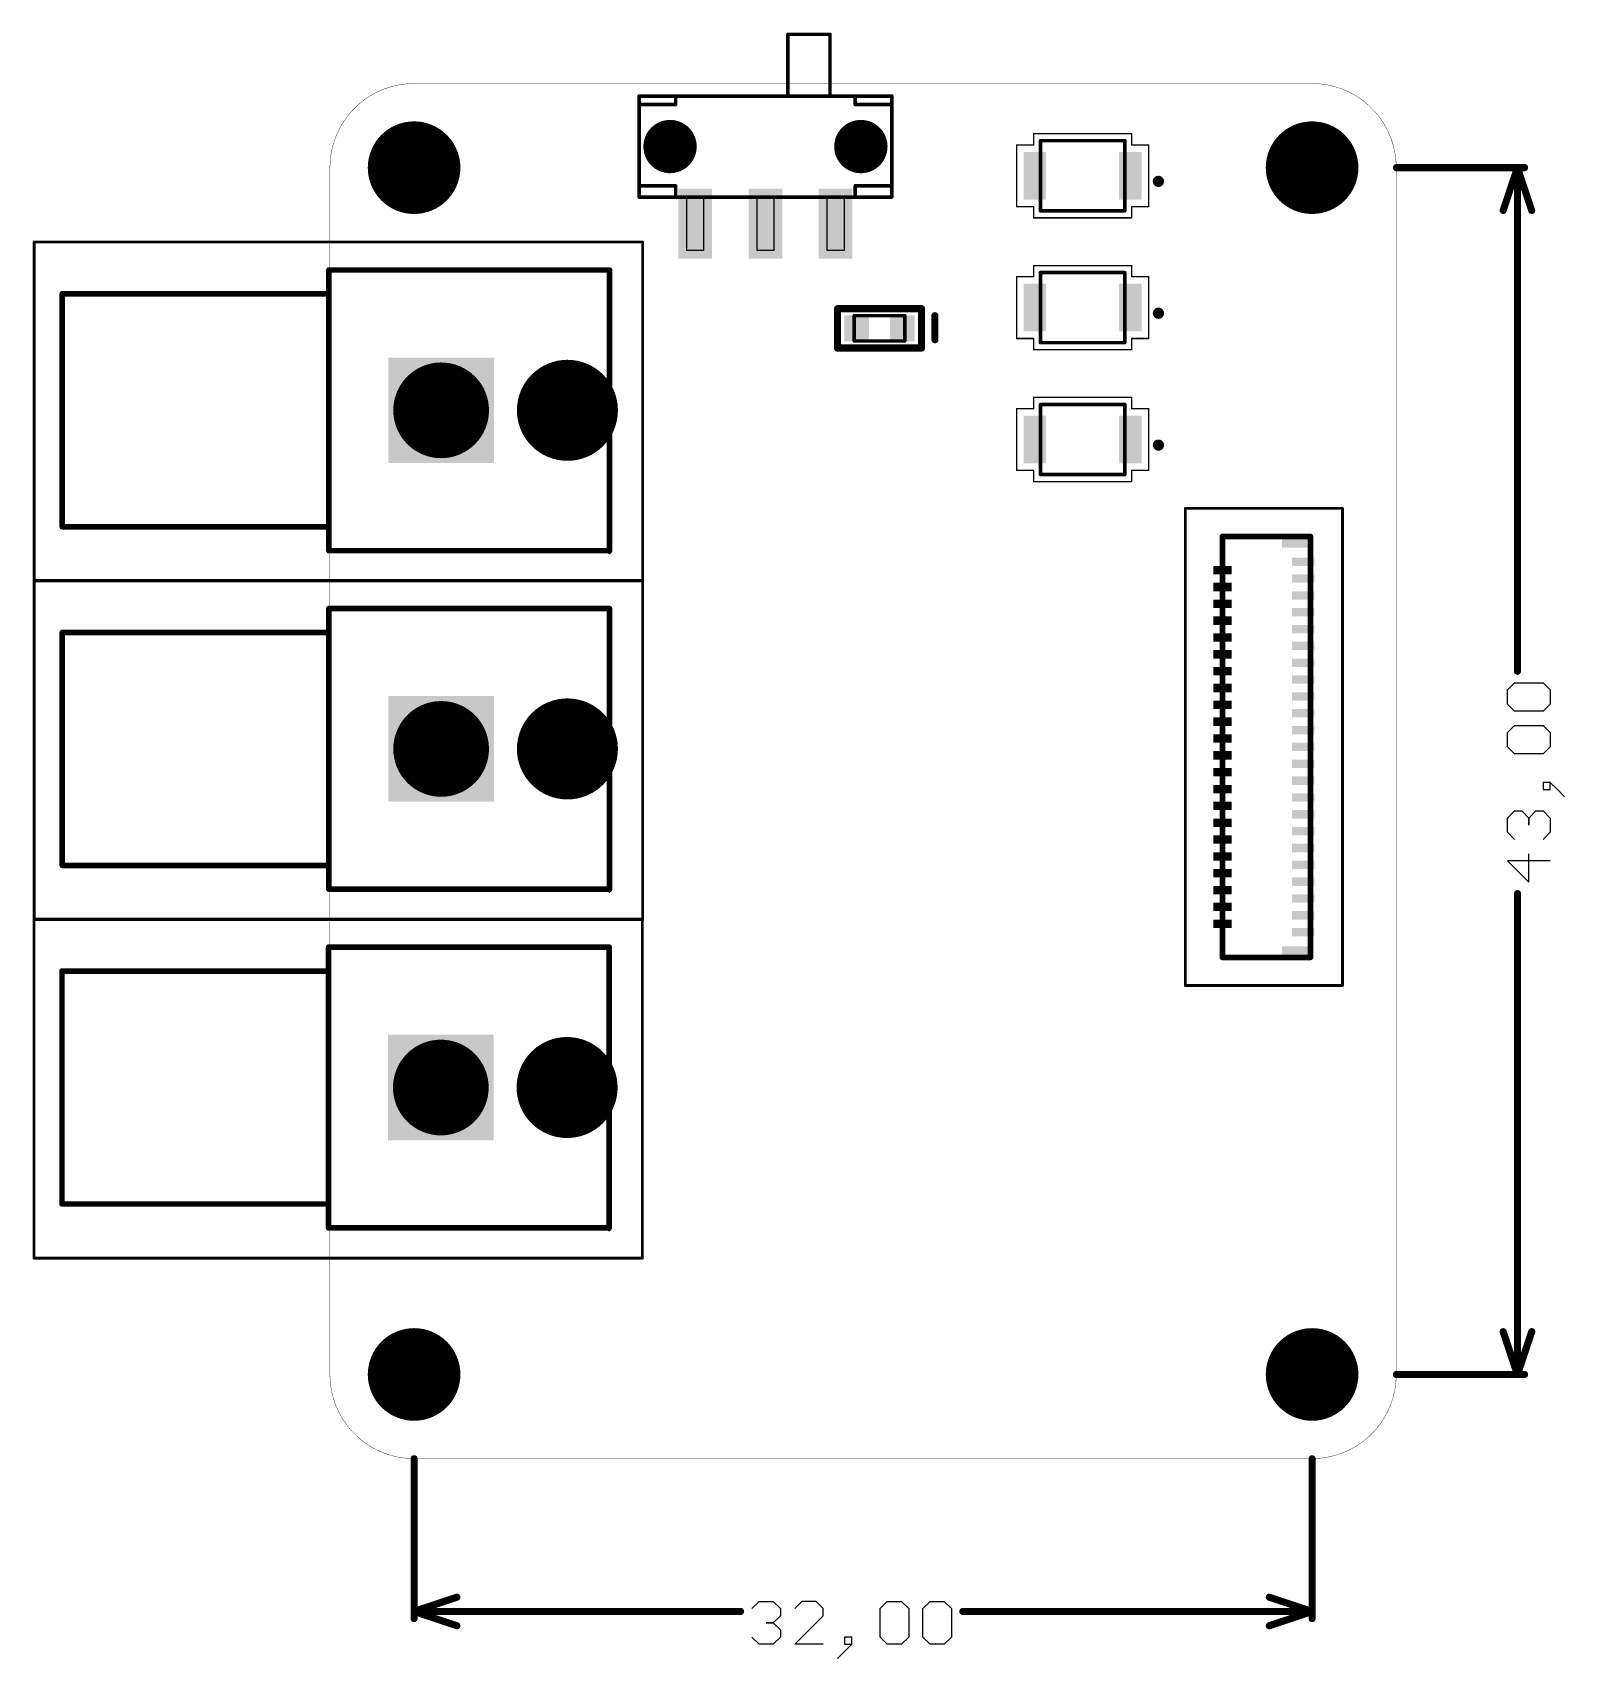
# Model space of a CAD drawing. Header units: millimetres. Extents: x 14 to 68.6, y 14.9 to 72.8.
import ezdxf

# ---------------------------------------------------------------- set-up
doc = ezdxf.new("R2010")
doc.units = ezdxf.units.MM
for name, color, linetype in [('BottomLayer', 5, 'Continuous'), ('BottomSolder', 6, 'Continuous'), ('InternalPlane1', 76, 'Continuous'), ('Mechanical13', 56, 'Continuous'), ('Mechanical15', 56, 'Continuous'), ('MidLayer1', 16, 'Continuous'), ('MultiLayer', 9, 'Continuous'), ('PadHoleLayer', 156, 'Continuous'), ('TopLayer', 1, 'Continuous'), ('TopOverlay', 2, 'Continuous'), ('TopPaste', 8, 'Continuous'), ('TopSolder', 216, 'Continuous')]:
    doc.layers.add(name, color=color, linetype=linetype)

# ---------------------------------------------------------------- blocks, each defined once
blk = doc.blocks.new('RESC0603X55N_5')
at = {"layer": 'Mechanical13', "const_width": 0.127}
for points in [[(-0.9, 0.45), (-0.9, -0.45)], [(0.9, 0.45), (-0.9, 0.45)], [(0.9, 0.45), (0.9, -0.45)], [(0.9, -0.45), (-0.9, -0.45)]]:
    blk.add_lwpolyline(points, dxfattribs=at)
at = {"layer": 'Mechanical13', "const_width": 0.0635}
for points in [[(-0.932, 0.45, 1), (-0.868, 0.45, 1)], [(-0.932, 0.45, 1), (-0.868, 0.45, 1)], [(0.868, 0.45, 1), (0.932, 0.45, 1)], [(0.868, 0.45, 1), (0.932, 0.45, 1)], [(-0.932, -0.45, 1), (-0.868, -0.45, 1)], [(-0.932, -0.45, 1), (-0.868, -0.45, 1)], [(0.868, -0.45, 1), (0.932, -0.45, 1)], [(0.868, -0.45, 1), (0.932, -0.45, 1)]]:
    blk.add_lwpolyline(points, format="xyb", close=True, dxfattribs=at)
at = {"layer": 'Mechanical15', "const_width": 0.05}
for points in [[(-1.508, 0.715), (-1.508, -0.715)], [(1.508, 0.715), (-1.508, 0.715)], [(1.508, 0.715), (1.508, -0.715)], [(1.508, -0.715), (-1.508, -0.715)]]:
    blk.add_lwpolyline(points, dxfattribs=at)
at = {"layer": 'Mechanical15', "const_width": 0.025}
for points in [[(-1.52, 0.715, 1), (-1.496, 0.715, 1)], [(-1.52, 0.715, 1), (-1.496, 0.715, 1)], [(1.496, 0.715, 1), (1.52, 0.715, 1)], [(1.496, 0.715, 1), (1.52, 0.715, 1)], [(-1.52, -0.715, 1), (-1.496, -0.715, 1)], [(-1.52, -0.715, 1), (-1.496, -0.715, 1)], [(1.496, -0.715, 1), (1.52, -0.715, 1)], [(1.496, -0.715, 1), (1.52, -0.715, 1)]]:
    blk.add_lwpolyline(points, format="xyb", close=True, dxfattribs=at)
at = {"layer": 'TopLayer'}
for points in [[(-1.259, -0.465), (-0.369, -0.465), (-1.259, 0.465), (-0.369, 0.465)], [(0.369, -0.465), (1.259, -0.465), (0.369, 0.465), (1.259, 0.465)]]:
    blk.add_solid(points, dxfattribs=at)
at = {"layer": 'TopOverlay', "const_width": 0.254}
for points in [[(1.5, 0.7), (-1.5, 0.7)], [(-1.5, 0.7), (-1.5, 0.406)], [(1.5, 0.7), (1.5, 0.406)], [(-1.975, 0.406), (-1.975, -0.45)], [(-1.5, 0.406), (-1.5, -0.331)], [(1.5, 0.406), (1.5, -0.331)], [(-1.5, -0.331), (-1.5, -0.7)], [(1.5, -0.7), (-1.5, -0.7)], [(1.5, -0.331), (1.5, -0.7)]]:
    blk.add_lwpolyline(points, dxfattribs=at)
at = {"layer": 'TopOverlay', "const_width": 0.127}
for points in [[(-1.563, 0.7, 1), (-1.436, 0.7, 1)], [(-1.563, 0.7, 1), (-1.436, 0.7, 1)], [(1.436, 0.7, 1), (1.563, 0.7, 1)], [(1.436, 0.7, 1), (1.563, 0.7, 1)], [(-2.038, 0.406, 1), (-1.911, 0.406, 1)], [(-1.563, 0.406, 1), (-1.436, 0.406, 1)], [(-1.563, 0.406, 1), (-1.436, 0.406, 1)], [(1.436, 0.406, 1), (1.563, 0.406, 1)], [(1.436, 0.406, 1), (1.563, 0.406, 1)], [(-2.038, -0.45, 1), (-1.911, -0.45, 1)], [(-1.563, -0.331, 1), (-1.436, -0.331, 1)], [(-1.563, -0.331, 1), (-1.436, -0.331, 1)], [(-1.563, -0.7, 1), (-1.436, -0.7, 1)], [(-1.563, -0.7, 1), (-1.436, -0.7, 1)], [(1.436, -0.331, 1), (1.563, -0.331, 1)], [(1.436, -0.331, 1), (1.563, -0.331, 1)], [(1.436, -0.7, 1), (1.563, -0.7, 1)], [(1.436, -0.7, 1), (1.563, -0.7, 1)]]:
    blk.add_lwpolyline(points, format="xyb", close=True, dxfattribs=at)
at = {"layer": 'TopPaste'}
for points in [[(-1.259, -0.465), (-0.369, -0.465), (-1.259, 0.465), (-0.369, 0.465)], [(0.369, -0.465), (1.259, -0.465), (0.369, 0.465), (1.259, 0.465)]]:
    blk.add_solid(points, dxfattribs=at)
at = {"layer": 'TopSolder'}
for points in [[(-1.259, -0.465), (-0.369, -0.465), (-1.259, 0.465), (-0.369, 0.465)], [(0.369, -0.465), (1.259, -0.465), (0.369, 0.465), (1.259, 0.465)]]:
    blk.add_solid(points, dxfattribs=at)
blk = doc.blocks.new('SW_B3U_1000P_6')
at = {"layer": 'Mechanical13', "const_width": 0.127}
for points in [[(-1.5, 1.25), (-1.5, -1.25)], [(1.5, 1.25), (-1.5, 1.25)], [(1.5, 1.25), (1.5, -1.25)], [(1.5, -1.25), (-1.5, -1.25)]]:
    blk.add_lwpolyline(points, dxfattribs=at)
at = {"layer": 'Mechanical13'}
for points, const_width in [([(-1.532, 1.25, 1), (-1.468, 1.25, 1)], 0.0635), ([(-1.532, 1.25, 1), (-1.468, 1.25, 1)], 0.0635), ([(1.468, 1.25, 1), (1.532, 1.25, 1)], 0.0635), ([(1.468, 1.25, 1), (1.532, 1.25, 1)], 0.0635), ([(-2.6, 0.2, 1), (-2.8, 0.2, 1)], 0.2), ([(-2.85, 0.2, 1), (-2.75, 0.2, 1)], 0.1), ([(-2.65, 0.2, 1), (-2.55, 0.2, 1)], 0.1), ([(-1.532, -1.25, 1), (-1.468, -1.25, 1)], 0.0635), ([(-1.532, -1.25, 1), (-1.468, -1.25, 1)], 0.0635), ([(1.468, -1.25, 1), (1.532, -1.25, 1)], 0.0635), ([(1.468, -1.25, 1), (1.532, -1.25, 1)], 0.0635)]:
    blk.add_lwpolyline(points, format="xyb", close=True, dxfattribs=dict(at, const_width=const_width))
at = {"layer": 'Mechanical15', "const_width": 0.05}
for points in [[(-1.75, 1.5), (-1.75, 1.1)], [(1.75, 1.5), (-1.75, 1.5)], [(1.75, 1.5), (1.75, 1.1)], [(-2.35, 1.1), (-2.35, -1.1)], [(-1.75, 1.1), (-2.35, 1.1)], [(2.35, 1.1), (1.75, 1.1)], [(2.35, 1.1), (2.35, -1.1)], [(-1.75, -1.1), (-2.35, -1.1)], [(-1.75, -1.1), (-1.75, -1.5)], [(2.35, -1.1), (1.75, -1.1)], [(1.75, -1.1), (1.75, -1.5)], [(1.75, -1.5), (-1.75, -1.5)]]:
    blk.add_lwpolyline(points, dxfattribs=at)
at = {"layer": 'Mechanical15', "const_width": 0.025}
for points in [[(-1.762, 1.5, 1), (-1.737, 1.5, 1)], [(-1.762, 1.5, 1), (-1.737, 1.5, 1)], [(1.737, 1.5, 1), (1.762, 1.5, 1)], [(1.737, 1.5, 1), (1.762, 1.5, 1)], [(-2.362, 1.1, 1), (-2.338, 1.1, 1)], [(-2.362, 1.1, 1), (-2.338, 1.1, 1)], [(-1.762, 1.1, 1), (-1.737, 1.1, 1)], [(-1.762, 1.1, 1), (-1.737, 1.1, 1)], [(1.737, 1.1, 1), (1.762, 1.1, 1)], [(1.737, 1.1, 1), (1.762, 1.1, 1)], [(2.338, 1.1, 1), (2.362, 1.1, 1)], [(2.338, 1.1, 1), (2.362, 1.1, 1)], [(-2.362, -1.1, 1), (-2.338, -1.1, 1)], [(-2.362, -1.1, 1), (-2.338, -1.1, 1)], [(-1.762, -1.1, 1), (-1.737, -1.1, 1)], [(-1.762, -1.1, 1), (-1.737, -1.1, 1)], [(1.737, -1.1, 1), (1.762, -1.1, 1)], [(1.737, -1.1, 1), (1.762, -1.1, 1)], [(2.338, -1.1, 1), (2.362, -1.1, 1)], [(2.338, -1.1, 1), (2.362, -1.1, 1)], [(-1.762, -1.5, 1), (-1.737, -1.5, 1)], [(-1.762, -1.5, 1), (-1.737, -1.5, 1)], [(1.737, -1.5, 1), (1.762, -1.5, 1)], [(1.737, -1.5, 1), (1.762, -1.5, 1)]]:
    blk.add_lwpolyline(points, format="xyb", close=True, dxfattribs=at)
at = {"layer": 'TopLayer'}
for points in [[(-1.3, -0.85), (-1.3, 0.85), (-2.1, -0.85), (-2.1, 0.85)], [(2.1, -0.85), (2.1, 0.85), (1.3, -0.85), (1.3, 0.85)]]:
    blk.add_solid(points, dxfattribs=at)
at = {"layer": 'TopOverlay', "const_width": 0.127}
for points in [[(1.5, 1.25), (-1.5, 1.25)], [(1.5, -1.25), (-1.5, -1.25)]]:
    blk.add_lwpolyline(points, dxfattribs=at)
at = {"layer": 'TopOverlay'}
for points, const_width in [([(-1.532, 1.25, 1), (-1.468, 1.25, 1)], 0.0635), ([(1.468, 1.25, 1), (1.532, 1.25, 1)], 0.0635), ([(-2.6, 0.2, 1), (-2.8, 0.2, 1)], 0.2), ([(-2.85, 0.2, 1), (-2.75, 0.2, 1)], 0.1), ([(-2.65, 0.2, 1), (-2.55, 0.2, 1)], 0.1), ([(-1.532, -1.25, 1), (-1.468, -1.25, 1)], 0.0635), ([(1.468, -1.25, 1), (1.532, -1.25, 1)], 0.0635)]:
    blk.add_lwpolyline(points, format="xyb", close=True, dxfattribs=dict(at, const_width=const_width))
at = {"layer": 'TopPaste'}
for points in [[(-1.3, -0.85), (-1.3, 0.85), (-2.1, -0.85), (-2.1, 0.85)], [(2.1, -0.85), (2.1, 0.85), (1.3, -0.85), (1.3, 0.85)]]:
    blk.add_solid(points, dxfattribs=at)
at = {"layer": 'TopSolder'}
for points in [[(-1.3, -0.85), (-1.3, 0.85), (-2.1, -0.85), (-2.1, 0.85)], [(2.1, -0.85), (2.1, 0.85), (1.3, -0.85), (1.3, 0.85)]]:
    blk.add_solid(points, dxfattribs=at)
blk = doc.blocks.new('SW_JS102011SAQN_7')
at = {"layer": 'BottomLayer', "const_width": 0.5}
for points in [[(-3.65, 0, 1), (-3.15, 0, 1)], [(3.15, 0, 1), (3.65, 0, 1)]]:
    blk.add_lwpolyline(points, format="xyb", close=True, dxfattribs=at)
at = {"layer": 'BottomSolder', "const_width": 0.5}
for points in [[(-3.65, 0, 1), (-3.15, 0, 1)], [(3.15, 0, 1), (3.65, 0, 1)]]:
    blk.add_lwpolyline(points, format="xyb", close=True, dxfattribs=at)
at = {"layer": 'InternalPlane1', "const_width": 0.95}
for points in [[(-3.875, 0, 1), (-2.925, 0, 1)], [(2.925, 0, 1), (3.875, 0, 1)]]:
    blk.add_lwpolyline(points, format="xyb", close=True, dxfattribs=at)
at = {"layer": 'Mechanical13'}
for p, q in [((-2.801, 1.801), (-2.801, 3.7)), ((-2.801, 3.7), (-2.2, 3.7)), ((-2.801, 1.801), (-2.801, 3.7)), ((-2.801, 3.7), (-2.2, 3.7)), ((-2.2, 3.7), (-2.2, 1.801)), ((-2.2, 3.7), (-2.2, 1.801)), ((-0.3, 1.8), (-0.3, 3.7)), ((-0.3, 3.7), (0.3, 3.7)), ((0.3, 3.7), (0.3, 1.8)), ((2.204, 1.803), (2.204, 3.7)), ((2.204, 3.7), (2.8, 3.7)), ((2.8, 3.7), (2.8, 1.803)), ((-2.2, 1.801), (-2.801, 1.801)), ((-2.2, 1.801), (-2.801, 1.801)), ((0.3, 1.8), (-0.3, 1.8)), ((2.8, 1.803), (2.204, 1.803))]:
    blk.add_line(p, q, dxfattribs=at)
at = {"layer": 'Mechanical13', "const_width": 0.127}
for points in [[(4.5, 1.8), (-4.5, 1.8)], [(-3.2, 1.7), (-3.2, 1.4)], [(3.2, 1.7), (3.2, 1.4)], [(-3.2, 1.4), (-4.5, 1.4)], [(4.5, 1.4), (3.2, 1.4)], [(-3.2, -1.5), (-4.5, -1.5)], [(-3.2, -1.5), (-3.2, -1.8)], [(-2.3, -1.8), (-2.3, -4)], [(-0.8, -1.8), (-0.8, -4)], [(3.2, -1.5), (3.2, -1.8)], [(4.5, -1.5), (3.2, -1.5)], [(-0.8, -4), (-2.3, -4)]]:
    blk.add_lwpolyline(points, dxfattribs=at)
at = {"layer": 'Mechanical13', "const_width": 0.0635}
for points in [[(-4.532, 1.8, 1), (-4.468, 1.8, 1)], [(-3.232, 1.7, 1), (-3.168, 1.7, 1)], [(3.168, 1.7, 1), (3.232, 1.7, 1)], [(4.468, 1.8, 1), (4.532, 1.8, 1)], [(-4.532, 1.4, 1), (-4.468, 1.4, 1)], [(-3.232, 1.4, 1), (-3.168, 1.4, 1)], [(-3.232, 1.4, 1), (-3.168, 1.4, 1)], [(3.168, 1.4, 1), (3.232, 1.4, 1)], [(3.168, 1.4, 1), (3.232, 1.4, 1)], [(4.468, 1.4, 1), (4.532, 1.4, 1)], [(-4.532, -1.5, 1), (-4.468, -1.5, 1)], [(-3.232, -1.5, 1), (-3.168, -1.5, 1)], [(-3.232, -1.5, 1), (-3.168, -1.5, 1)], [(-3.232, -1.8, 1), (-3.168, -1.8, 1)], [(-2.332, -1.8, 1), (-2.268, -1.8, 1)], [(-0.832, -1.8, 1), (-0.768, -1.8, 1)], [(3.168, -1.5, 1), (3.232, -1.5, 1)], [(3.168, -1.5, 1), (3.232, -1.5, 1)], [(3.168, -1.8, 1), (3.232, -1.8, 1)], [(4.468, -1.5, 1), (4.532, -1.5, 1)], [(-2.332, -4, 1), (-2.268, -4, 1)], [(-2.332, -4, 1), (-2.268, -4, 1)], [(-0.832, -4, 1), (-0.768, -4, 1)], [(-0.832, -4, 1), (-0.768, -4, 1)]]:
    blk.add_lwpolyline(points, format="xyb", close=True, dxfattribs=at)
at = {"layer": 'MidLayer1', "const_width": 0.5}
for points in [[(-3.65, 0, 1), (-3.15, 0, 1)], [(3.15, 0, 1), (3.65, 0, 1)]]:
    blk.add_lwpolyline(points, format="xyb", close=True, dxfattribs=at)
at = {"layer": 'MultiLayer', "const_width": 0.5}
for points in [[(-3.65, 0, 1), (-3.15, 0, 1)], [(3.15, 0, 1), (3.65, 0, 1)]]:
    blk.add_lwpolyline(points, format="xyb", close=True, dxfattribs=at)
at = {"layer": 'PadHoleLayer', "const_width": 0.5}
for points in [[(-3.65, 0, 1), (-3.15, 0, 1)], [(3.15, 0, 1), (3.65, 0, 1)]]:
    blk.add_lwpolyline(points, format="xyb", close=True, dxfattribs=at)
at = {"layer": 'TopLayer', "const_width": 0.5}
for points in [[(-3.65, 0, 1), (-3.15, 0, 1)], [(3.15, 0, 1), (3.65, 0, 1)]]:
    blk.add_lwpolyline(points, format="xyb", close=True, dxfattribs=at)
at = {"layer": 'TopLayer'}
for points in [[(-3.1, 1.5), (-1.9, 1.5), (-3.1, 4), (-1.9, 4)], [(-0.6, 1.5), (0.6, 1.5), (-0.6, 4), (0.6, 4)], [(1.9, 1.5), (3.1, 1.5), (1.9, 4), (3.1, 4)]]:
    blk.add_solid(points, dxfattribs=at)
at = {"layer": 'TopOverlay', "const_width": 0.127}
for points in [[(-4.5, 1.8), (-4.5, -1.8)], [(4.5, 1.8), (4.5, -1.8)], [(4.5, -1.8), (-4.5, -1.8)]]:
    blk.add_lwpolyline(points, dxfattribs=at)
at = {"layer": 'TopOverlay', "const_width": 0.0635}
for points in [[(-4.532, 1.8, 1), (-4.468, 1.8, 1)], [(4.468, 1.8, 1), (4.532, 1.8, 1)], [(-4.532, -1.8, 1), (-4.468, -1.8, 1)], [(-4.532, -1.8, 1), (-4.468, -1.8, 1)], [(4.468, -1.8, 1), (4.532, -1.8, 1)], [(4.468, -1.8, 1), (4.532, -1.8, 1)]]:
    blk.add_lwpolyline(points, format="xyb", close=True, dxfattribs=at)
at = {"layer": 'TopPaste'}
for points in [[(-3.1, 1.5), (-1.9, 1.5), (-3.1, 4), (-1.9, 4)], [(-0.6, 1.5), (0.6, 1.5), (-0.6, 4), (0.6, 4)], [(1.9, 1.5), (3.1, 1.5), (1.9, 4), (3.1, 4)]]:
    blk.add_solid(points, dxfattribs=at)
at = {"layer": 'TopSolder', "const_width": 0.5}
for points in [[(-3.65, 0, 1), (-3.15, 0, 1)], [(3.15, 0, 1), (3.65, 0, 1)]]:
    blk.add_lwpolyline(points, format="xyb", close=True, dxfattribs=at)
at = {"layer": 'TopSolder'}
for points in [[(-3.1, 1.5), (-1.9, 1.5), (-3.1, 4), (-1.9, 4)], [(-0.6, 1.5), (0.6, 1.5), (-0.6, 4), (0.6, 4)], [(1.9, 1.5), (3.1, 1.5), (1.9, 4), (3.1, 4)]]:
    blk.add_solid(points, dxfattribs=at)
blk = doc.blocks.new('SW_B3U_1000P_8')
at = {"layer": 'Mechanical13', "const_width": 0.127}
for points in [[(-1.5, 1.25), (-1.5, -1.25)], [(1.5, 1.25), (-1.5, 1.25)], [(1.5, 1.25), (1.5, -1.25)], [(1.5, -1.25), (-1.5, -1.25)]]:
    blk.add_lwpolyline(points, dxfattribs=at)
at = {"layer": 'Mechanical13'}
for points, const_width in [([(-1.532, 1.25, 1), (-1.468, 1.25, 1)], 0.0635), ([(-1.532, 1.25, 1), (-1.468, 1.25, 1)], 0.0635), ([(1.468, 1.25, 1), (1.532, 1.25, 1)], 0.0635), ([(1.468, 1.25, 1), (1.532, 1.25, 1)], 0.0635), ([(-2.6, 0.2, 1), (-2.8, 0.2, 1)], 0.2), ([(-2.85, 0.2, 1), (-2.75, 0.2, 1)], 0.1), ([(-2.65, 0.2, 1), (-2.55, 0.2, 1)], 0.1), ([(-1.532, -1.25, 1), (-1.468, -1.25, 1)], 0.0635), ([(-1.532, -1.25, 1), (-1.468, -1.25, 1)], 0.0635), ([(1.468, -1.25, 1), (1.532, -1.25, 1)], 0.0635), ([(1.468, -1.25, 1), (1.532, -1.25, 1)], 0.0635)]:
    blk.add_lwpolyline(points, format="xyb", close=True, dxfattribs=dict(at, const_width=const_width))
at = {"layer": 'Mechanical15', "const_width": 0.05}
for points in [[(-1.75, 1.5), (-1.75, 1.1)], [(1.75, 1.5), (-1.75, 1.5)], [(1.75, 1.5), (1.75, 1.1)], [(-2.35, 1.1), (-2.35, -1.1)], [(-1.75, 1.1), (-2.35, 1.1)], [(2.35, 1.1), (1.75, 1.1)], [(2.35, 1.1), (2.35, -1.1)], [(-1.75, -1.1), (-2.35, -1.1)], [(-1.75, -1.1), (-1.75, -1.5)], [(2.35, -1.1), (1.75, -1.1)], [(1.75, -1.1), (1.75, -1.5)], [(1.75, -1.5), (-1.75, -1.5)]]:
    blk.add_lwpolyline(points, dxfattribs=at)
at = {"layer": 'Mechanical15', "const_width": 0.025}
for points in [[(-1.762, 1.5, 1), (-1.737, 1.5, 1)], [(-1.762, 1.5, 1), (-1.737, 1.5, 1)], [(1.737, 1.5, 1), (1.762, 1.5, 1)], [(1.737, 1.5, 1), (1.762, 1.5, 1)], [(-2.362, 1.1, 1), (-2.338, 1.1, 1)], [(-2.362, 1.1, 1), (-2.338, 1.1, 1)], [(-1.762, 1.1, 1), (-1.737, 1.1, 1)], [(-1.762, 1.1, 1), (-1.737, 1.1, 1)], [(1.737, 1.1, 1), (1.762, 1.1, 1)], [(1.737, 1.1, 1), (1.762, 1.1, 1)], [(2.338, 1.1, 1), (2.362, 1.1, 1)], [(2.338, 1.1, 1), (2.362, 1.1, 1)], [(-2.362, -1.1, 1), (-2.338, -1.1, 1)], [(-2.362, -1.1, 1), (-2.338, -1.1, 1)], [(-1.762, -1.1, 1), (-1.737, -1.1, 1)], [(-1.762, -1.1, 1), (-1.737, -1.1, 1)], [(1.737, -1.1, 1), (1.762, -1.1, 1)], [(1.737, -1.1, 1), (1.762, -1.1, 1)], [(2.338, -1.1, 1), (2.362, -1.1, 1)], [(2.338, -1.1, 1), (2.362, -1.1, 1)], [(-1.762, -1.5, 1), (-1.737, -1.5, 1)], [(-1.762, -1.5, 1), (-1.737, -1.5, 1)], [(1.737, -1.5, 1), (1.762, -1.5, 1)], [(1.737, -1.5, 1), (1.762, -1.5, 1)]]:
    blk.add_lwpolyline(points, format="xyb", close=True, dxfattribs=at)
at = {"layer": 'TopLayer'}
for points in [[(-1.3, -0.85), (-1.3, 0.85), (-2.1, -0.85), (-2.1, 0.85)], [(2.1, -0.85), (2.1, 0.85), (1.3, -0.85), (1.3, 0.85)]]:
    blk.add_solid(points, dxfattribs=at)
at = {"layer": 'TopOverlay', "const_width": 0.127}
for points in [[(1.5, 1.25), (-1.5, 1.25)], [(1.5, -1.25), (-1.5, -1.25)]]:
    blk.add_lwpolyline(points, dxfattribs=at)
at = {"layer": 'TopOverlay'}
for points, const_width in [([(-1.532, 1.25, 1), (-1.468, 1.25, 1)], 0.0635), ([(1.468, 1.25, 1), (1.532, 1.25, 1)], 0.0635), ([(-2.6, 0.2, 1), (-2.8, 0.2, 1)], 0.2), ([(-2.85, 0.2, 1), (-2.75, 0.2, 1)], 0.1), ([(-2.65, 0.2, 1), (-2.55, 0.2, 1)], 0.1), ([(-1.532, -1.25, 1), (-1.468, -1.25, 1)], 0.0635), ([(1.468, -1.25, 1), (1.532, -1.25, 1)], 0.0635)]:
    blk.add_lwpolyline(points, format="xyb", close=True, dxfattribs=dict(at, const_width=const_width))
at = {"layer": 'TopPaste'}
for points in [[(-1.3, -0.85), (-1.3, 0.85), (-2.1, -0.85), (-2.1, 0.85)], [(2.1, -0.85), (2.1, 0.85), (1.3, -0.85), (1.3, 0.85)]]:
    blk.add_solid(points, dxfattribs=at)
at = {"layer": 'TopSolder'}
for points in [[(-1.3, -0.85), (-1.3, 0.85), (-2.1, -0.85), (-2.1, 0.85)], [(2.1, -0.85), (2.1, 0.85), (1.3, -0.85), (1.3, 0.85)]]:
    blk.add_solid(points, dxfattribs=at)
blk = doc.blocks.new('SW_B3U_1000P_9')
at = {"layer": 'Mechanical13', "const_width": 0.127}
for points in [[(-1.5, 1.25), (-1.5, -1.25)], [(1.5, 1.25), (-1.5, 1.25)], [(1.5, 1.25), (1.5, -1.25)], [(1.5, -1.25), (-1.5, -1.25)]]:
    blk.add_lwpolyline(points, dxfattribs=at)
at = {"layer": 'Mechanical13'}
for points, const_width in [([(-1.532, 1.25, 1), (-1.468, 1.25, 1)], 0.0635), ([(-1.532, 1.25, 1), (-1.468, 1.25, 1)], 0.0635), ([(1.468, 1.25, 1), (1.532, 1.25, 1)], 0.0635), ([(1.468, 1.25, 1), (1.532, 1.25, 1)], 0.0635), ([(-2.6, 0.2, 1), (-2.8, 0.2, 1)], 0.2), ([(-2.85, 0.2, 1), (-2.75, 0.2, 1)], 0.1), ([(-2.65, 0.2, 1), (-2.55, 0.2, 1)], 0.1), ([(-1.532, -1.25, 1), (-1.468, -1.25, 1)], 0.0635), ([(-1.532, -1.25, 1), (-1.468, -1.25, 1)], 0.0635), ([(1.468, -1.25, 1), (1.532, -1.25, 1)], 0.0635), ([(1.468, -1.25, 1), (1.532, -1.25, 1)], 0.0635)]:
    blk.add_lwpolyline(points, format="xyb", close=True, dxfattribs=dict(at, const_width=const_width))
at = {"layer": 'Mechanical15', "const_width": 0.05}
for points in [[(-1.75, 1.5), (-1.75, 1.1)], [(1.75, 1.5), (-1.75, 1.5)], [(1.75, 1.5), (1.75, 1.1)], [(-2.35, 1.1), (-2.35, -1.1)], [(-1.75, 1.1), (-2.35, 1.1)], [(2.35, 1.1), (1.75, 1.1)], [(2.35, 1.1), (2.35, -1.1)], [(-1.75, -1.1), (-2.35, -1.1)], [(-1.75, -1.1), (-1.75, -1.5)], [(2.35, -1.1), (1.75, -1.1)], [(1.75, -1.1), (1.75, -1.5)], [(1.75, -1.5), (-1.75, -1.5)]]:
    blk.add_lwpolyline(points, dxfattribs=at)
at = {"layer": 'Mechanical15', "const_width": 0.025}
for points in [[(-1.762, 1.5, 1), (-1.737, 1.5, 1)], [(-1.762, 1.5, 1), (-1.737, 1.5, 1)], [(1.737, 1.5, 1), (1.762, 1.5, 1)], [(1.737, 1.5, 1), (1.762, 1.5, 1)], [(-2.362, 1.1, 1), (-2.338, 1.1, 1)], [(-2.362, 1.1, 1), (-2.338, 1.1, 1)], [(-1.762, 1.1, 1), (-1.737, 1.1, 1)], [(-1.762, 1.1, 1), (-1.737, 1.1, 1)], [(1.737, 1.1, 1), (1.762, 1.1, 1)], [(1.737, 1.1, 1), (1.762, 1.1, 1)], [(2.338, 1.1, 1), (2.362, 1.1, 1)], [(2.338, 1.1, 1), (2.362, 1.1, 1)], [(-2.362, -1.1, 1), (-2.338, -1.1, 1)], [(-2.362, -1.1, 1), (-2.338, -1.1, 1)], [(-1.762, -1.1, 1), (-1.737, -1.1, 1)], [(-1.762, -1.1, 1), (-1.737, -1.1, 1)], [(1.737, -1.1, 1), (1.762, -1.1, 1)], [(1.737, -1.1, 1), (1.762, -1.1, 1)], [(2.338, -1.1, 1), (2.362, -1.1, 1)], [(2.338, -1.1, 1), (2.362, -1.1, 1)], [(-1.762, -1.5, 1), (-1.737, -1.5, 1)], [(-1.762, -1.5, 1), (-1.737, -1.5, 1)], [(1.737, -1.5, 1), (1.762, -1.5, 1)], [(1.737, -1.5, 1), (1.762, -1.5, 1)]]:
    blk.add_lwpolyline(points, format="xyb", close=True, dxfattribs=at)
at = {"layer": 'TopLayer'}
for points in [[(-1.3, -0.85), (-1.3, 0.85), (-2.1, -0.85), (-2.1, 0.85)], [(2.1, -0.85), (2.1, 0.85), (1.3, -0.85), (1.3, 0.85)]]:
    blk.add_solid(points, dxfattribs=at)
at = {"layer": 'TopOverlay', "const_width": 0.127}
for points in [[(1.5, 1.25), (-1.5, 1.25)], [(1.5, -1.25), (-1.5, -1.25)]]:
    blk.add_lwpolyline(points, dxfattribs=at)
at = {"layer": 'TopOverlay'}
for points, const_width in [([(-1.532, 1.25, 1), (-1.468, 1.25, 1)], 0.0635), ([(1.468, 1.25, 1), (1.532, 1.25, 1)], 0.0635), ([(-2.6, 0.2, 1), (-2.8, 0.2, 1)], 0.2), ([(-2.85, 0.2, 1), (-2.75, 0.2, 1)], 0.1), ([(-2.65, 0.2, 1), (-2.55, 0.2, 1)], 0.1), ([(-1.532, -1.25, 1), (-1.468, -1.25, 1)], 0.0635), ([(1.468, -1.25, 1), (1.532, -1.25, 1)], 0.0635)]:
    blk.add_lwpolyline(points, format="xyb", close=True, dxfattribs=dict(at, const_width=const_width))
at = {"layer": 'TopPaste'}
for points in [[(-1.3, -0.85), (-1.3, 0.85), (-2.1, -0.85), (-2.1, 0.85)], [(2.1, -0.85), (2.1, 0.85), (1.3, -0.85), (1.3, 0.85)]]:
    blk.add_solid(points, dxfattribs=at)
at = {"layer": 'TopSolder'}
for points in [[(-1.3, -0.85), (-1.3, 0.85), (-2.1, -0.85), (-2.1, 0.85)], [(2.1, -0.85), (2.1, 0.85), (1.3, -0.85), (1.3, 0.85)]]:
    blk.add_solid(points, dxfattribs=at)
blk = doc.blocks.new('KLPX0848A2R_27')
at = {"layer": 'BottomLayer', "const_width": 1.8}
blk.add_lwpolyline([(3.6, 0, 1), (5.4, 0, 1)], format="xyb", close=True, dxfattribs=at)
at = {"layer": 'BottomLayer'}
blk.add_solid([(-1.882, -1.882), (1.882, -1.882), (-1.882, 1.882), (1.882, 1.882)], dxfattribs=at)
at = {"layer": 'BottomSolder', "const_width": 1.8}
blk.add_lwpolyline([(3.6, 0, 1), (5.4, 0, 1)], format="xyb", close=True, dxfattribs=at)
at = {"layer": 'BottomSolder'}
blk.add_solid([(-1.882, -1.882), (1.882, -1.882), (-1.882, 1.882), (1.882, 1.882)], dxfattribs=at)
at = {"layer": 'InternalPlane1'}
for points, const_width in [([(-0.853, 0, 1), (0.853, 0, 1)], 1.705), ([(3.67, 0, 1), (5.33, 0, 1)], 1.66)]:
    blk.add_lwpolyline(points, format="xyb", close=True, dxfattribs=dict(at, const_width=const_width))
at = {"layer": 'Mechanical13', "const_width": 0.2}
for points in [[(-4, 5), (6, 5)], [(-4, -5), (-4, 5)], [(6, -5), (6, 5)], [(-13.5, -4.15), (-13.5, 4.15)], [(-13.5, 4.15), (-4, 4.15)], [(-4, -4.15), (-4, 4.15)], [(-13.5, -4.15), (-4, -4.15)], [(-4, -5), (6, -5)]]:
    blk.add_lwpolyline(points, dxfattribs=at)
at = {"layer": 'Mechanical13', "const_width": 0.1}
for points in [[(-4.05, 5, 1), (-3.95, 5, 1)], [(-4.05, 5, 1), (-3.95, 5, 1)], [(5.95, 5, 1), (6.05, 5, 1)], [(5.95, 5, 1), (6.05, 5, 1)], [(-13.55, 4.15, 1), (-13.45, 4.15, 1)], [(-13.55, 4.15, 1), (-13.45, 4.15, 1)], [(-4.05, 4.15, 1), (-3.95, 4.15, 1)], [(-4.05, 4.15, 1), (-3.95, 4.15, 1)], [(-13.55, -4.15, 1), (-13.45, -4.15, 1)], [(-13.55, -4.15, 1), (-13.45, -4.15, 1)], [(-4.05, -4.15, 1), (-3.95, -4.15, 1)], [(-4.05, -4.15, 1), (-3.95, -4.15, 1)], [(-4.05, -5, 1), (-3.95, -5, 1)], [(-4.05, -5, 1), (-3.95, -5, 1)], [(5.95, -5, 1), (6.05, -5, 1)], [(5.95, -5, 1), (6.05, -5, 1)]]:
    blk.add_lwpolyline(points, format="xyb", close=True, dxfattribs=at)
at = {"layer": 'Mechanical15', "const_width": 0.1}
for points in [[(-14.5, 6), (7.18, 6)], [(-14.5, -6.08), (-14.5, 6)], [(7.18, -6.08), (7.18, 6)], [(-14.5, -6.08), (7.18, -6.08)]]:
    blk.add_lwpolyline(points, dxfattribs=at)
at = {"layer": 'Mechanical15', "const_width": 0.05}
for points in [[(-14.525, 6, 1), (-14.475, 6, 1)], [(-14.525, 6, 1), (-14.475, 6, 1)], [(7.155, 6, 1), (7.205, 6, 1)], [(7.155, 6, 1), (7.205, 6, 1)], [(-14.525, -6.08, 1), (-14.475, -6.08, 1)], [(-14.525, -6.08, 1), (-14.475, -6.08, 1)], [(7.155, -6.08, 1), (7.205, -6.08, 1)], [(7.155, -6.08, 1), (7.205, -6.08, 1)]]:
    blk.add_lwpolyline(points, format="xyb", close=True, dxfattribs=at)
at = {"layer": 'MidLayer1', "const_width": 1.8}
blk.add_lwpolyline([(3.6, 0, 1), (5.4, 0, 1)], format="xyb", close=True, dxfattribs=at)
at = {"layer": 'MidLayer1'}
blk.add_solid([(-1.882, -1.882), (1.882, -1.882), (-1.882, 1.882), (1.882, 1.882)], dxfattribs=at)
at = {"layer": 'MultiLayer', "const_width": 1.8}
blk.add_lwpolyline([(3.6, 0, 1), (5.4, 0, 1)], format="xyb", close=True, dxfattribs=at)
at = {"layer": 'MultiLayer'}
blk.add_solid([(-1.882, -1.882), (1.882, -1.882), (-1.882, 1.882), (1.882, 1.882)], dxfattribs=at)
at = {"layer": 'PadHoleLayer'}
for points, const_width in [([(-0.627, 0, 1), (0.627, 0, 1)], 1.255), ([(3.895, 0, 1), (5.105, 0, 1)], 1.21)]:
    blk.add_lwpolyline(points, format="xyb", close=True, dxfattribs=dict(at, const_width=const_width))
at = {"layer": 'TopLayer', "const_width": 1.8}
blk.add_lwpolyline([(3.6, 0, 1), (5.4, 0, 1)], format="xyb", close=True, dxfattribs=at)
at = {"layer": 'TopLayer'}
blk.add_solid([(-1.882, -1.882), (1.882, -1.882), (-1.882, 1.882), (1.882, 1.882)], dxfattribs=at)
at = {"layer": 'TopOverlay', "const_width": 0.1}
for points in [[(-4, 5), (6, 5)], [(-4, 5), (6, 5)], [(-4, 4.15), (-4, 5)], [(-4, 4.15), (-4, 5)], [(6, 2.54), (6, 5)], [(6, 2.54), (6, 5)], [(-13.5, 4.15), (-4, 4.15)], [(-13.5, -4.15), (-13.5, 4.15)], [(-4, -4.15), (-4, 4.15)], [(6, -5.08), (6, -2.54)], [(6, -5.08), (6, -2.54)], [(-13.5, -4.15), (-4, -4.15)], [(-4, -5), (-4, -4.15)], [(-4, -5), (-4, -4.15)], [(-4, -5), (6, -5)], [(-4, -5), (6, -5)]]:
    blk.add_lwpolyline(points, dxfattribs=at)
at = {"layer": 'TopOverlay', "const_width": 0.05}
for points in [[(-4.025, 5, 1), (-3.975, 5, 1)], [(-4.025, 5, 1), (-3.975, 5, 1)], [(-4.025, 5, 1), (-3.975, 5, 1)], [(-4.025, 5, 1), (-3.975, 5, 1)], [(5.975, 5, 1), (6.025, 5, 1)], [(5.975, 5, 1), (6.025, 5, 1)], [(5.975, 5, 1), (6.025, 5, 1)], [(5.975, 5, 1), (6.025, 5, 1)], [(-13.525, 4.15, 1), (-13.475, 4.15, 1)], [(-13.525, 4.15, 1), (-13.475, 4.15, 1)], [(-4.025, 4.15, 1), (-3.975, 4.15, 1)], [(-4.025, 4.15, 1), (-3.975, 4.15, 1)], [(-4.025, 4.15, 1), (-3.975, 4.15, 1)], [(-4.025, 4.15, 1), (-3.975, 4.15, 1)], [(5.975, 2.54, 1), (6.025, 2.54, 1)], [(5.975, 2.54, 1), (6.025, 2.54, 1)], [(5.975, -2.54, 1), (6.025, -2.54, 1)], [(5.975, -2.54, 1), (6.025, -2.54, 1)], [(-13.525, -4.15, 1), (-13.475, -4.15, 1)], [(-13.525, -4.15, 1), (-13.475, -4.15, 1)], [(-4.025, -4.15, 1), (-3.975, -4.15, 1)], [(-4.025, -4.15, 1), (-3.975, -4.15, 1)], [(-4.025, -4.15, 1), (-3.975, -4.15, 1)], [(-4.025, -4.15, 1), (-3.975, -4.15, 1)], [(-4.025, -5, 1), (-3.975, -5, 1)], [(-4.025, -5, 1), (-3.975, -5, 1)], [(-4.025, -5, 1), (-3.975, -5, 1)], [(-4.025, -5, 1), (-3.975, -5, 1)], [(5.975, -5, 1), (6.025, -5, 1)], [(5.975, -5, 1), (6.025, -5, 1)], [(5.975, -5.08, 1), (6.025, -5.08, 1)], [(5.975, -5.08, 1), (6.025, -5.08, 1)]]:
    blk.add_lwpolyline(points, format="xyb", close=True, dxfattribs=at)
at = {"layer": 'TopSolder', "const_width": 1.8}
blk.add_lwpolyline([(3.6, 0, 1), (5.4, 0, 1)], format="xyb", close=True, dxfattribs=at)
at = {"layer": 'TopSolder'}
blk.add_solid([(-1.882, -1.882), (1.882, -1.882), (-1.882, 1.882), (1.882, 1.882)], dxfattribs=at)
blk = doc.blocks.new('KLPX0848A2Y_28')
at = {"layer": 'BottomLayer', "const_width": 1.8}
blk.add_lwpolyline([(3.6, 0, 1), (5.4, 0, 1)], format="xyb", close=True, dxfattribs=at)
at = {"layer": 'BottomLayer'}
blk.add_solid([(-1.882, -1.882), (1.882, -1.882), (-1.882, 1.882), (1.882, 1.882)], dxfattribs=at)
at = {"layer": 'BottomSolder', "const_width": 1.8}
blk.add_lwpolyline([(3.6, 0, 1), (5.4, 0, 1)], format="xyb", close=True, dxfattribs=at)
at = {"layer": 'BottomSolder'}
blk.add_solid([(-1.882, -1.882), (1.882, -1.882), (-1.882, 1.882), (1.882, 1.882)], dxfattribs=at)
at = {"layer": 'InternalPlane1'}
for points, const_width in [([(-0.853, 0, 1), (0.853, 0, 1)], 1.705), ([(3.67, 0, 1), (5.33, 0, 1)], 1.66)]:
    blk.add_lwpolyline(points, format="xyb", close=True, dxfattribs=dict(at, const_width=const_width))
at = {"layer": 'Mechanical13', "const_width": 0.2}
for points in [[(-4, 5), (6, 5)], [(-4, -5), (-4, 5)], [(6, -5), (6, 5)], [(-13.5, -4.15), (-13.5, 4.15)], [(-13.5, 4.15), (-4, 4.15)], [(-4, -4.15), (-4, 4.15)], [(-13.5, -4.15), (-4, -4.15)], [(-4, -5), (6, -5)]]:
    blk.add_lwpolyline(points, dxfattribs=at)
at = {"layer": 'Mechanical13', "const_width": 0.1}
for points in [[(-4.05, 5, 1), (-3.95, 5, 1)], [(-4.05, 5, 1), (-3.95, 5, 1)], [(5.95, 5, 1), (6.05, 5, 1)], [(5.95, 5, 1), (6.05, 5, 1)], [(-13.55, 4.15, 1), (-13.45, 4.15, 1)], [(-13.55, 4.15, 1), (-13.45, 4.15, 1)], [(-4.05, 4.15, 1), (-3.95, 4.15, 1)], [(-4.05, 4.15, 1), (-3.95, 4.15, 1)], [(-13.55, -4.15, 1), (-13.45, -4.15, 1)], [(-13.55, -4.15, 1), (-13.45, -4.15, 1)], [(-4.05, -4.15, 1), (-3.95, -4.15, 1)], [(-4.05, -4.15, 1), (-3.95, -4.15, 1)], [(-4.05, -5, 1), (-3.95, -5, 1)], [(-4.05, -5, 1), (-3.95, -5, 1)], [(5.95, -5, 1), (6.05, -5, 1)], [(5.95, -5, 1), (6.05, -5, 1)]]:
    blk.add_lwpolyline(points, format="xyb", close=True, dxfattribs=at)
at = {"layer": 'Mechanical15', "const_width": 0.1}
for points in [[(-14.5, 6), (7.18, 6)], [(-14.5, -6.08), (-14.5, 6)], [(7.18, -6.08), (7.18, 6)], [(-14.5, -6.08), (7.18, -6.08)]]:
    blk.add_lwpolyline(points, dxfattribs=at)
at = {"layer": 'Mechanical15', "const_width": 0.05}
for points in [[(-14.525, 6, 1), (-14.475, 6, 1)], [(-14.525, 6, 1), (-14.475, 6, 1)], [(7.155, 6, 1), (7.205, 6, 1)], [(7.155, 6, 1), (7.205, 6, 1)], [(-14.525, -6.08, 1), (-14.475, -6.08, 1)], [(-14.525, -6.08, 1), (-14.475, -6.08, 1)], [(7.155, -6.08, 1), (7.205, -6.08, 1)], [(7.155, -6.08, 1), (7.205, -6.08, 1)]]:
    blk.add_lwpolyline(points, format="xyb", close=True, dxfattribs=at)
at = {"layer": 'MidLayer1', "const_width": 1.8}
blk.add_lwpolyline([(3.6, 0, 1), (5.4, 0, 1)], format="xyb", close=True, dxfattribs=at)
at = {"layer": 'MidLayer1'}
blk.add_solid([(-1.882, -1.882), (1.882, -1.882), (-1.882, 1.882), (1.882, 1.882)], dxfattribs=at)
at = {"layer": 'MultiLayer', "const_width": 1.8}
blk.add_lwpolyline([(3.6, 0, 1), (5.4, 0, 1)], format="xyb", close=True, dxfattribs=at)
at = {"layer": 'MultiLayer'}
blk.add_solid([(-1.882, -1.882), (1.882, -1.882), (-1.882, 1.882), (1.882, 1.882)], dxfattribs=at)
at = {"layer": 'PadHoleLayer'}
for points, const_width in [([(-0.627, 0, 1), (0.627, 0, 1)], 1.255), ([(3.895, 0, 1), (5.105, 0, 1)], 1.21)]:
    blk.add_lwpolyline(points, format="xyb", close=True, dxfattribs=dict(at, const_width=const_width))
at = {"layer": 'TopLayer', "const_width": 1.8}
blk.add_lwpolyline([(3.6, 0, 1), (5.4, 0, 1)], format="xyb", close=True, dxfattribs=at)
at = {"layer": 'TopLayer'}
blk.add_solid([(-1.882, -1.882), (1.882, -1.882), (-1.882, 1.882), (1.882, 1.882)], dxfattribs=at)
at = {"layer": 'TopOverlay', "const_width": 0.1}
for points in [[(-4, 5), (6, 5)], [(-4, 5), (6, 5)], [(-4, 4.15), (-4, 5)], [(-4, 4.15), (-4, 5)], [(6, 2.54), (6, 5)], [(6, 2.54), (6, 5)], [(-13.5, 4.15), (-4, 4.15)], [(-13.5, -4.15), (-13.5, 4.15)], [(-4, -4.15), (-4, 4.15)], [(6, -5.08), (6, -2.54)], [(6, -5.08), (6, -2.54)], [(-13.5, -4.15), (-4, -4.15)], [(-4, -5), (-4, -4.15)], [(-4, -5), (-4, -4.15)], [(-4, -5), (6, -5)], [(-4, -5), (6, -5)]]:
    blk.add_lwpolyline(points, dxfattribs=at)
at = {"layer": 'TopOverlay', "const_width": 0.05}
for points in [[(-4.025, 5, 1), (-3.975, 5, 1)], [(-4.025, 5, 1), (-3.975, 5, 1)], [(-4.025, 5, 1), (-3.975, 5, 1)], [(-4.025, 5, 1), (-3.975, 5, 1)], [(5.975, 5, 1), (6.025, 5, 1)], [(5.975, 5, 1), (6.025, 5, 1)], [(5.975, 5, 1), (6.025, 5, 1)], [(5.975, 5, 1), (6.025, 5, 1)], [(-13.525, 4.15, 1), (-13.475, 4.15, 1)], [(-13.525, 4.15, 1), (-13.475, 4.15, 1)], [(-4.025, 4.15, 1), (-3.975, 4.15, 1)], [(-4.025, 4.15, 1), (-3.975, 4.15, 1)], [(-4.025, 4.15, 1), (-3.975, 4.15, 1)], [(-4.025, 4.15, 1), (-3.975, 4.15, 1)], [(5.975, 2.54, 1), (6.025, 2.54, 1)], [(5.975, 2.54, 1), (6.025, 2.54, 1)], [(5.975, -2.54, 1), (6.025, -2.54, 1)], [(5.975, -2.54, 1), (6.025, -2.54, 1)], [(-13.525, -4.15, 1), (-13.475, -4.15, 1)], [(-13.525, -4.15, 1), (-13.475, -4.15, 1)], [(-4.025, -4.15, 1), (-3.975, -4.15, 1)], [(-4.025, -4.15, 1), (-3.975, -4.15, 1)], [(-4.025, -4.15, 1), (-3.975, -4.15, 1)], [(-4.025, -4.15, 1), (-3.975, -4.15, 1)], [(-4.025, -5, 1), (-3.975, -5, 1)], [(-4.025, -5, 1), (-3.975, -5, 1)], [(-4.025, -5, 1), (-3.975, -5, 1)], [(-4.025, -5, 1), (-3.975, -5, 1)], [(5.975, -5, 1), (6.025, -5, 1)], [(5.975, -5, 1), (6.025, -5, 1)], [(5.975, -5.08, 1), (6.025, -5.08, 1)], [(5.975, -5.08, 1), (6.025, -5.08, 1)]]:
    blk.add_lwpolyline(points, format="xyb", close=True, dxfattribs=at)
at = {"layer": 'TopSolder', "const_width": 1.8}
blk.add_lwpolyline([(3.6, 0, 1), (5.4, 0, 1)], format="xyb", close=True, dxfattribs=at)
at = {"layer": 'TopSolder'}
blk.add_solid([(-1.882, -1.882), (1.882, -1.882), (-1.882, 1.882), (1.882, 1.882)], dxfattribs=at)
blk = doc.blocks.new('KLPX0848A2W_29')
at = {"layer": 'BottomLayer', "const_width": 1.8}
blk.add_lwpolyline([(3.6, 0, 1), (5.4, 0, 1)], format="xyb", close=True, dxfattribs=at)
at = {"layer": 'BottomLayer'}
blk.add_solid([(-1.882, -1.882), (1.882, -1.882), (-1.882, 1.882), (1.882, 1.882)], dxfattribs=at)
at = {"layer": 'BottomSolder', "const_width": 1.8}
blk.add_lwpolyline([(3.6, 0, 1), (5.4, 0, 1)], format="xyb", close=True, dxfattribs=at)
at = {"layer": 'BottomSolder'}
blk.add_solid([(-1.882, -1.882), (1.882, -1.882), (-1.882, 1.882), (1.882, 1.882)], dxfattribs=at)
at = {"layer": 'InternalPlane1'}
for points, const_width in [([(-0.853, 0, 1), (0.853, 0, 1)], 1.705), ([(3.67, 0, 1), (5.33, 0, 1)], 1.66)]:
    blk.add_lwpolyline(points, format="xyb", close=True, dxfattribs=dict(at, const_width=const_width))
at = {"layer": 'Mechanical13', "const_width": 0.2}
for points in [[(-4, 5), (6, 5)], [(-4, -5), (-4, 5)], [(6, -5), (6, 5)], [(-13.5, -4.15), (-13.5, 4.15)], [(-13.5, 4.15), (-4, 4.15)], [(-4, -4.15), (-4, 4.15)], [(-13.5, -4.15), (-4, -4.15)], [(-4, -5), (6, -5)]]:
    blk.add_lwpolyline(points, dxfattribs=at)
at = {"layer": 'Mechanical13', "const_width": 0.1}
for points in [[(-4.05, 5, 1), (-3.95, 5, 1)], [(-4.05, 5, 1), (-3.95, 5, 1)], [(5.95, 5, 1), (6.05, 5, 1)], [(5.95, 5, 1), (6.05, 5, 1)], [(-13.55, 4.15, 1), (-13.45, 4.15, 1)], [(-13.55, 4.15, 1), (-13.45, 4.15, 1)], [(-4.05, 4.15, 1), (-3.95, 4.15, 1)], [(-4.05, 4.15, 1), (-3.95, 4.15, 1)], [(-13.55, -4.15, 1), (-13.45, -4.15, 1)], [(-13.55, -4.15, 1), (-13.45, -4.15, 1)], [(-4.05, -4.15, 1), (-3.95, -4.15, 1)], [(-4.05, -4.15, 1), (-3.95, -4.15, 1)], [(-4.05, -5, 1), (-3.95, -5, 1)], [(-4.05, -5, 1), (-3.95, -5, 1)], [(5.95, -5, 1), (6.05, -5, 1)], [(5.95, -5, 1), (6.05, -5, 1)]]:
    blk.add_lwpolyline(points, format="xyb", close=True, dxfattribs=at)
at = {"layer": 'Mechanical15', "const_width": 0.1}
for points in [[(-14.5, 6), (7.18, 6)], [(-14.5, -6.08), (-14.5, 6)], [(7.18, -6.08), (7.18, 6)], [(-14.5, -6.08), (7.18, -6.08)]]:
    blk.add_lwpolyline(points, dxfattribs=at)
at = {"layer": 'Mechanical15', "const_width": 0.05}
for points in [[(-14.525, 6, 1), (-14.475, 6, 1)], [(-14.525, 6, 1), (-14.475, 6, 1)], [(7.155, 6, 1), (7.205, 6, 1)], [(7.155, 6, 1), (7.205, 6, 1)], [(-14.525, -6.08, 1), (-14.475, -6.08, 1)], [(-14.525, -6.08, 1), (-14.475, -6.08, 1)], [(7.155, -6.08, 1), (7.205, -6.08, 1)], [(7.155, -6.08, 1), (7.205, -6.08, 1)]]:
    blk.add_lwpolyline(points, format="xyb", close=True, dxfattribs=at)
at = {"layer": 'MidLayer1', "const_width": 1.8}
blk.add_lwpolyline([(3.6, 0, 1), (5.4, 0, 1)], format="xyb", close=True, dxfattribs=at)
at = {"layer": 'MidLayer1'}
blk.add_solid([(-1.882, -1.882), (1.882, -1.882), (-1.882, 1.882), (1.882, 1.882)], dxfattribs=at)
at = {"layer": 'MultiLayer', "const_width": 1.8}
blk.add_lwpolyline([(3.6, 0, 1), (5.4, 0, 1)], format="xyb", close=True, dxfattribs=at)
at = {"layer": 'MultiLayer'}
blk.add_solid([(-1.882, -1.882), (1.882, -1.882), (-1.882, 1.882), (1.882, 1.882)], dxfattribs=at)
at = {"layer": 'PadHoleLayer'}
for points, const_width in [([(-0.627, 0, 1), (0.627, 0, 1)], 1.255), ([(3.895, 0, 1), (5.105, 0, 1)], 1.21)]:
    blk.add_lwpolyline(points, format="xyb", close=True, dxfattribs=dict(at, const_width=const_width))
at = {"layer": 'TopLayer', "const_width": 1.8}
blk.add_lwpolyline([(3.6, 0, 1), (5.4, 0, 1)], format="xyb", close=True, dxfattribs=at)
at = {"layer": 'TopLayer'}
blk.add_solid([(-1.882, -1.882), (1.882, -1.882), (-1.882, 1.882), (1.882, 1.882)], dxfattribs=at)
at = {"layer": 'TopOverlay', "const_width": 0.1}
for points in [[(-4, 5), (6, 5)], [(-4, 5), (6, 5)], [(-4, 4.15), (-4, 5)], [(-4, 4.15), (-4, 5)], [(6, 2.54), (6, 5)], [(6, 2.54), (6, 5)], [(-13.5, 4.15), (-4, 4.15)], [(-13.5, -4.15), (-13.5, 4.15)], [(-4, -4.15), (-4, 4.15)], [(6, -5.08), (6, -2.54)], [(6, -5.08), (6, -2.54)], [(-13.5, -4.15), (-4, -4.15)], [(-4, -5), (-4, -4.15)], [(-4, -5), (-4, -4.15)], [(-4, -5), (6, -5)], [(-4, -5), (6, -5)]]:
    blk.add_lwpolyline(points, dxfattribs=at)
at = {"layer": 'TopOverlay', "const_width": 0.05}
for points in [[(-4.025, 5, 1), (-3.975, 5, 1)], [(-4.025, 5, 1), (-3.975, 5, 1)], [(-4.025, 5, 1), (-3.975, 5, 1)], [(-4.025, 5, 1), (-3.975, 5, 1)], [(5.975, 5, 1), (6.025, 5, 1)], [(5.975, 5, 1), (6.025, 5, 1)], [(5.975, 5, 1), (6.025, 5, 1)], [(5.975, 5, 1), (6.025, 5, 1)], [(-13.525, 4.15, 1), (-13.475, 4.15, 1)], [(-13.525, 4.15, 1), (-13.475, 4.15, 1)], [(-4.025, 4.15, 1), (-3.975, 4.15, 1)], [(-4.025, 4.15, 1), (-3.975, 4.15, 1)], [(-4.025, 4.15, 1), (-3.975, 4.15, 1)], [(-4.025, 4.15, 1), (-3.975, 4.15, 1)], [(5.975, 2.54, 1), (6.025, 2.54, 1)], [(5.975, 2.54, 1), (6.025, 2.54, 1)], [(5.975, -2.54, 1), (6.025, -2.54, 1)], [(5.975, -2.54, 1), (6.025, -2.54, 1)], [(-13.525, -4.15, 1), (-13.475, -4.15, 1)], [(-13.525, -4.15, 1), (-13.475, -4.15, 1)], [(-4.025, -4.15, 1), (-3.975, -4.15, 1)], [(-4.025, -4.15, 1), (-3.975, -4.15, 1)], [(-4.025, -4.15, 1), (-3.975, -4.15, 1)], [(-4.025, -4.15, 1), (-3.975, -4.15, 1)], [(-4.025, -5, 1), (-3.975, -5, 1)], [(-4.025, -5, 1), (-3.975, -5, 1)], [(-4.025, -5, 1), (-3.975, -5, 1)], [(-4.025, -5, 1), (-3.975, -5, 1)], [(5.975, -5, 1), (6.025, -5, 1)], [(5.975, -5, 1), (6.025, -5, 1)], [(5.975, -5.08, 1), (6.025, -5.08, 1)], [(5.975, -5.08, 1), (6.025, -5.08, 1)]]:
    blk.add_lwpolyline(points, format="xyb", close=True, dxfattribs=at)
at = {"layer": 'TopSolder', "const_width": 1.8}
blk.add_lwpolyline([(3.6, 0, 1), (5.4, 0, 1)], format="xyb", close=True, dxfattribs=at)
at = {"layer": 'TopSolder'}
blk.add_solid([(-1.882, -1.882), (1.882, -1.882), (-1.882, 1.882), (1.882, 1.882)], dxfattribs=at)
blk = doc.blocks.new('423287245_31')
at = {"layer": 'Mechanical13', "const_width": 0.2}
for points in [[(-7.5, 1.438), (7.5, 1.438)], [(-7.5, 1.438), (-7.5, -1.7)], [(7.5, 1.438), (7.5, -1.7)], [(-7.5, -1.7), (7.5, -1.7)]]:
    blk.add_lwpolyline(points, dxfattribs=at)
at = {"layer": 'Mechanical13', "const_width": 0.1}
for points in [[(-7.55, 1.438, 1), (-7.45, 1.438, 1)], [(-7.55, 1.438, 1), (-7.45, 1.438, 1)], [(7.45, 1.438, 1), (7.55, 1.438, 1)], [(7.45, 1.438, 1), (7.55, 1.438, 1)], [(-7.55, -1.7, 1), (-7.45, -1.7, 1)], [(-7.55, -1.7, 1), (-7.45, -1.7, 1)], [(7.45, -1.7, 1), (7.55, -1.7, 1)], [(7.45, -1.7, 1), (7.55, -1.7, 1)]]:
    blk.add_lwpolyline(points, format="xyb", close=True, dxfattribs=at)
at = {"layer": 'Mechanical15', "const_width": 0.1}
for points in [[(-8.5, 2.763), (8.5, 2.763)], [(-8.5, 2.763), (-8.5, -2.838)], [(8.5, 2.763), (8.5, -2.838)], [(-8.5, -2.838), (8.5, -2.838)]]:
    blk.add_lwpolyline(points, dxfattribs=at)
at = {"layer": 'Mechanical15', "const_width": 0.05}
for points in [[(-8.525, 2.763, 1), (-8.475, 2.763, 1)], [(-8.525, 2.763, 1), (-8.475, 2.763, 1)], [(8.475, 2.763, 1), (8.525, 2.763, 1)], [(8.475, 2.763, 1), (8.525, 2.763, 1)], [(-8.525, -2.838, 1), (-8.475, -2.838, 1)], [(-8.525, -2.838, 1), (-8.475, -2.838, 1)], [(8.475, -2.838, 1), (8.525, -2.838, 1)], [(8.475, -2.838, 1), (8.525, -2.838, 1)]]:
    blk.add_lwpolyline(points, format="xyb", close=True, dxfattribs=at)
at = {"layer": 'TopLayer'}
for points in [[(-6.15, 1.113), (-6.15, 1.763), (-6.45, 1.113), (-6.45, 1.763)], [(-5.55, 1.113), (-5.55, 1.763), (-5.85, 1.113), (-5.85, 1.763)], [(-4.95, 1.113), (-4.95, 1.763), (-5.25, 1.113), (-5.25, 1.763)], [(-4.35, 1.113), (-4.35, 1.763), (-4.65, 1.113), (-4.65, 1.763)], [(-3.75, 1.113), (-3.75, 1.763), (-4.05, 1.113), (-4.05, 1.763)], [(-3.15, 1.113), (-3.15, 1.763), (-3.45, 1.113), (-3.45, 1.763)], [(-2.55, 1.113), (-2.55, 1.763), (-2.85, 1.113), (-2.85, 1.763)], [(-1.95, 1.113), (-1.95, 1.763), (-2.25, 1.113), (-2.25, 1.763)], [(-1.35, 1.113), (-1.35, 1.763), (-1.65, 1.113), (-1.65, 1.763)], [(-0.75, 1.113), (-0.75, 1.763), (-1.05, 1.113), (-1.05, 1.763)], [(-0.15, 1.113), (-0.15, 1.763), (-0.45, 1.113), (-0.45, 1.763)], [(0.45, 1.113), (0.45, 1.763), (0.15, 1.113), (0.15, 1.763)], [(1.05, 1.113), (1.05, 1.763), (0.75, 1.113), (0.75, 1.763)], [(1.65, 1.113), (1.65, 1.763), (1.35, 1.113), (1.35, 1.763)], [(2.25, 1.113), (2.25, 1.763), (1.95, 1.113), (1.95, 1.763)], [(2.85, 1.113), (2.85, 1.763), (2.55, 1.113), (2.55, 1.763)], [(3.45, 1.113), (3.45, 1.763), (3.15, 1.113), (3.15, 1.763)], [(4.05, 1.113), (4.05, 1.763), (3.75, 1.113), (3.75, 1.763)], [(4.65, 1.113), (4.65, 1.763), (4.35, 1.113), (4.35, 1.763)], [(5.25, 1.113), (5.25, 1.763), (4.95, 1.113), (4.95, 1.763)], [(5.85, 1.113), (5.85, 1.763), (5.55, 1.113), (5.55, 1.763)], [(6.45, 1.113), (6.45, 1.763), (6.15, 1.113), (6.15, 1.763)], [(-7.1, -1.638), (-7.1, -0.688), (-7.5, -1.638), (-7.5, -0.688)], [(-6.45, -1.838), (-6.45, -1.038), (-6.75, -1.838), (-6.75, -1.038)], [(-5.85, -1.838), (-5.85, -1.038), (-6.15, -1.838), (-6.15, -1.038)], [(-5.25, -1.838), (-5.25, -1.038), (-5.55, -1.838), (-5.55, -1.038)], [(-4.65, -1.838), (-4.65, -1.038), (-4.95, -1.838), (-4.95, -1.038)], [(-4.05, -1.838), (-4.05, -1.038), (-4.35, -1.838), (-4.35, -1.038)], [(-3.45, -1.838), (-3.45, -1.038), (-3.75, -1.838), (-3.75, -1.038)], [(-2.85, -1.838), (-2.85, -1.038), (-3.15, -1.838), (-3.15, -1.038)], [(-2.25, -1.838), (-2.25, -1.038), (-2.55, -1.838), (-2.55, -1.038)], [(-1.65, -1.838), (-1.65, -1.038), (-1.95, -1.838), (-1.95, -1.038)], [(-1.05, -1.838), (-1.05, -1.038), (-1.35, -1.838), (-1.35, -1.038)], [(-0.45, -1.838), (-0.45, -1.038), (-0.75, -1.838), (-0.75, -1.038)], [(0.15, -1.838), (0.15, -1.038), (-0.15, -1.838), (-0.15, -1.038)], [(0.75, -1.838), (0.75, -1.038), (0.45, -1.838), (0.45, -1.038)], [(1.35, -1.838), (1.35, -1.038), (1.05, -1.838), (1.05, -1.038)], [(1.95, -1.838), (1.95, -1.038), (1.65, -1.838), (1.65, -1.038)], [(2.55, -1.838), (2.55, -1.038), (2.25, -1.838), (2.25, -1.038)], [(3.15, -1.838), (3.15, -1.038), (2.85, -1.838), (2.85, -1.038)], [(3.75, -1.838), (3.75, -1.038), (3.45, -1.838), (3.45, -1.038)], [(4.35, -1.838), (4.35, -1.038), (4.05, -1.838), (4.05, -1.038)], [(4.95, -1.838), (4.95, -1.038), (4.65, -1.838), (4.65, -1.038)], [(5.55, -1.838), (5.55, -1.038), (5.25, -1.838), (5.25, -1.038)], [(6.15, -1.838), (6.15, -1.038), (5.85, -1.838), (5.85, -1.038)], [(6.75, -1.838), (6.75, -1.038), (6.45, -1.838), (6.45, -1.038)], [(7.5, -1.638), (7.5, -0.688), (7.1, -1.638), (7.1, -0.688)]]:
    blk.add_solid(points, dxfattribs=at)
at = {"layer": 'TopOverlay', "const_width": 0.1}
for points in [[(-7.5, 1.438), (-7, 1.438)], [(-7.5, 1.438), (-7.5, -0.438)], [(7, 1.438), (7.5, 1.438)], [(7.5, 1.438), (7.5, -0.438)]]:
    blk.add_lwpolyline(points, dxfattribs=at)
at = {"layer": 'TopOverlay', "const_width": 0.05}
for points in [[(-7.525, 1.438, 1), (-7.475, 1.438, 1)], [(-7.525, 1.438, 1), (-7.475, 1.438, 1)], [(-7.025, 1.438, 1), (-6.975, 1.438, 1)], [(6.975, 1.438, 1), (7.025, 1.438, 1)], [(7.475, 1.438, 1), (7.525, 1.438, 1)], [(7.475, 1.438, 1), (7.525, 1.438, 1)], [(-7.525, -0.438, 1), (-7.475, -0.438, 1)], [(7.475, -0.438, 1), (7.525, -0.438, 1)]]:
    blk.add_lwpolyline(points, format="xyb", close=True, dxfattribs=at)
at = {"layer": 'TopPaste'}
for points in [[(-6.15, 1.113), (-6.15, 1.763), (-6.45, 1.113), (-6.45, 1.763)], [(-5.55, 1.113), (-5.55, 1.763), (-5.85, 1.113), (-5.85, 1.763)], [(-4.95, 1.113), (-4.95, 1.763), (-5.25, 1.113), (-5.25, 1.763)], [(-4.35, 1.113), (-4.35, 1.763), (-4.65, 1.113), (-4.65, 1.763)], [(-3.75, 1.113), (-3.75, 1.763), (-4.05, 1.113), (-4.05, 1.763)], [(-3.15, 1.113), (-3.15, 1.763), (-3.45, 1.113), (-3.45, 1.763)], [(-2.55, 1.113), (-2.55, 1.763), (-2.85, 1.113), (-2.85, 1.763)], [(-1.95, 1.113), (-1.95, 1.763), (-2.25, 1.113), (-2.25, 1.763)], [(-1.35, 1.113), (-1.35, 1.763), (-1.65, 1.113), (-1.65, 1.763)], [(-0.75, 1.113), (-0.75, 1.763), (-1.05, 1.113), (-1.05, 1.763)], [(-0.15, 1.113), (-0.15, 1.763), (-0.45, 1.113), (-0.45, 1.763)], [(0.45, 1.113), (0.45, 1.763), (0.15, 1.113), (0.15, 1.763)], [(1.05, 1.113), (1.05, 1.763), (0.75, 1.113), (0.75, 1.763)], [(1.65, 1.113), (1.65, 1.763), (1.35, 1.113), (1.35, 1.763)], [(2.25, 1.113), (2.25, 1.763), (1.95, 1.113), (1.95, 1.763)], [(2.85, 1.113), (2.85, 1.763), (2.55, 1.113), (2.55, 1.763)], [(3.45, 1.113), (3.45, 1.763), (3.15, 1.113), (3.15, 1.763)], [(4.05, 1.113), (4.05, 1.763), (3.75, 1.113), (3.75, 1.763)], [(4.65, 1.113), (4.65, 1.763), (4.35, 1.113), (4.35, 1.763)], [(5.25, 1.113), (5.25, 1.763), (4.95, 1.113), (4.95, 1.763)], [(5.85, 1.113), (5.85, 1.763), (5.55, 1.113), (5.55, 1.763)], [(6.45, 1.113), (6.45, 1.763), (6.15, 1.113), (6.15, 1.763)], [(-7.1, -1.638), (-7.1, -0.688), (-7.5, -1.638), (-7.5, -0.688)], [(-6.45, -1.838), (-6.45, -1.038), (-6.75, -1.838), (-6.75, -1.038)], [(-5.85, -1.838), (-5.85, -1.038), (-6.15, -1.838), (-6.15, -1.038)], [(-5.25, -1.838), (-5.25, -1.038), (-5.55, -1.838), (-5.55, -1.038)], [(-4.65, -1.838), (-4.65, -1.038), (-4.95, -1.838), (-4.95, -1.038)], [(-4.05, -1.838), (-4.05, -1.038), (-4.35, -1.838), (-4.35, -1.038)], [(-3.45, -1.838), (-3.45, -1.038), (-3.75, -1.838), (-3.75, -1.038)], [(-2.85, -1.838), (-2.85, -1.038), (-3.15, -1.838), (-3.15, -1.038)], [(-2.25, -1.838), (-2.25, -1.038), (-2.55, -1.838), (-2.55, -1.038)], [(-1.65, -1.838), (-1.65, -1.038), (-1.95, -1.838), (-1.95, -1.038)], [(-1.05, -1.838), (-1.05, -1.038), (-1.35, -1.838), (-1.35, -1.038)], [(-0.45, -1.838), (-0.45, -1.038), (-0.75, -1.838), (-0.75, -1.038)], [(0.15, -1.838), (0.15, -1.038), (-0.15, -1.838), (-0.15, -1.038)], [(0.75, -1.838), (0.75, -1.038), (0.45, -1.838), (0.45, -1.038)], [(1.35, -1.838), (1.35, -1.038), (1.05, -1.838), (1.05, -1.038)], [(1.95, -1.838), (1.95, -1.038), (1.65, -1.838), (1.65, -1.038)], [(2.55, -1.838), (2.55, -1.038), (2.25, -1.838), (2.25, -1.038)], [(3.15, -1.838), (3.15, -1.038), (2.85, -1.838), (2.85, -1.038)], [(3.75, -1.838), (3.75, -1.038), (3.45, -1.838), (3.45, -1.038)], [(4.35, -1.838), (4.35, -1.038), (4.05, -1.838), (4.05, -1.038)], [(4.95, -1.838), (4.95, -1.038), (4.65, -1.838), (4.65, -1.038)], [(5.55, -1.838), (5.55, -1.038), (5.25, -1.838), (5.25, -1.038)], [(6.15, -1.838), (6.15, -1.038), (5.85, -1.838), (5.85, -1.038)], [(6.75, -1.838), (6.75, -1.038), (6.45, -1.838), (6.45, -1.038)], [(7.5, -1.638), (7.5, -0.688), (7.1, -1.638), (7.1, -0.688)]]:
    blk.add_solid(points, dxfattribs=at)
at = {"layer": 'TopSolder'}
for points in [[(-6.15, 1.113), (-6.15, 1.763), (-6.45, 1.113), (-6.45, 1.763)], [(-5.55, 1.113), (-5.55, 1.763), (-5.85, 1.113), (-5.85, 1.763)], [(-4.95, 1.113), (-4.95, 1.763), (-5.25, 1.113), (-5.25, 1.763)], [(-4.35, 1.113), (-4.35, 1.763), (-4.65, 1.113), (-4.65, 1.763)], [(-3.75, 1.113), (-3.75, 1.763), (-4.05, 1.113), (-4.05, 1.763)], [(-3.15, 1.113), (-3.15, 1.763), (-3.45, 1.113), (-3.45, 1.763)], [(-2.55, 1.113), (-2.55, 1.763), (-2.85, 1.113), (-2.85, 1.763)], [(-1.95, 1.113), (-1.95, 1.763), (-2.25, 1.113), (-2.25, 1.763)], [(-1.35, 1.113), (-1.35, 1.763), (-1.65, 1.113), (-1.65, 1.763)], [(-0.75, 1.113), (-0.75, 1.763), (-1.05, 1.113), (-1.05, 1.763)], [(-0.15, 1.113), (-0.15, 1.763), (-0.45, 1.113), (-0.45, 1.763)], [(0.45, 1.113), (0.45, 1.763), (0.15, 1.113), (0.15, 1.763)], [(1.05, 1.113), (1.05, 1.763), (0.75, 1.113), (0.75, 1.763)], [(1.65, 1.113), (1.65, 1.763), (1.35, 1.113), (1.35, 1.763)], [(2.25, 1.113), (2.25, 1.763), (1.95, 1.113), (1.95, 1.763)], [(2.85, 1.113), (2.85, 1.763), (2.55, 1.113), (2.55, 1.763)], [(3.45, 1.113), (3.45, 1.763), (3.15, 1.113), (3.15, 1.763)], [(4.05, 1.113), (4.05, 1.763), (3.75, 1.113), (3.75, 1.763)], [(4.65, 1.113), (4.65, 1.763), (4.35, 1.113), (4.35, 1.763)], [(5.25, 1.113), (5.25, 1.763), (4.95, 1.113), (4.95, 1.763)], [(5.85, 1.113), (5.85, 1.763), (5.55, 1.113), (5.55, 1.763)], [(6.45, 1.113), (6.45, 1.763), (6.15, 1.113), (6.15, 1.763)], [(-7.1, -1.638), (-7.1, -0.688), (-7.5, -1.638), (-7.5, -0.688)], [(-6.45, -1.838), (-6.45, -1.038), (-6.75, -1.838), (-6.75, -1.038)], [(-5.85, -1.838), (-5.85, -1.038), (-6.15, -1.838), (-6.15, -1.038)], [(-5.25, -1.838), (-5.25, -1.038), (-5.55, -1.838), (-5.55, -1.038)], [(-4.65, -1.838), (-4.65, -1.038), (-4.95, -1.838), (-4.95, -1.038)], [(-4.05, -1.838), (-4.05, -1.038), (-4.35, -1.838), (-4.35, -1.038)], [(-3.45, -1.838), (-3.45, -1.038), (-3.75, -1.838), (-3.75, -1.038)], [(-2.85, -1.838), (-2.85, -1.038), (-3.15, -1.838), (-3.15, -1.038)], [(-2.25, -1.838), (-2.25, -1.038), (-2.55, -1.838), (-2.55, -1.038)], [(-1.65, -1.838), (-1.65, -1.038), (-1.95, -1.838), (-1.95, -1.038)], [(-1.05, -1.838), (-1.05, -1.038), (-1.35, -1.838), (-1.35, -1.038)], [(-0.45, -1.838), (-0.45, -1.038), (-0.75, -1.838), (-0.75, -1.038)], [(0.15, -1.838), (0.15, -1.038), (-0.15, -1.838), (-0.15, -1.038)], [(0.75, -1.838), (0.75, -1.038), (0.45, -1.838), (0.45, -1.038)], [(1.35, -1.838), (1.35, -1.038), (1.05, -1.838), (1.05, -1.038)], [(1.95, -1.838), (1.95, -1.038), (1.65, -1.838), (1.65, -1.038)], [(2.55, -1.838), (2.55, -1.038), (2.25, -1.838), (2.25, -1.038)], [(3.15, -1.838), (3.15, -1.038), (2.85, -1.838), (2.85, -1.038)], [(3.75, -1.838), (3.75, -1.038), (3.45, -1.838), (3.45, -1.038)], [(4.35, -1.838), (4.35, -1.038), (4.05, -1.838), (4.05, -1.038)], [(4.95, -1.838), (4.95, -1.038), (4.65, -1.838), (4.65, -1.038)], [(5.55, -1.838), (5.55, -1.038), (5.25, -1.838), (5.25, -1.038)], [(6.15, -1.838), (6.15, -1.038), (5.85, -1.838), (5.85, -1.038)], [(6.75, -1.838), (6.75, -1.038), (6.45, -1.838), (6.45, -1.038)], [(7.5, -1.638), (7.5, -0.688), (7.1, -1.638), (7.1, -0.688)]]:
    blk.add_solid(points, dxfattribs=at)

msp = doc.modelspace()

# ---------------------------------------------------------------- linework, layer by layer
at = {"layer": 'Mechanical13'}
for p, q in [((66.543, 49.427), (66.797, 49.681)), ((66.543, 48.919), (66.543, 49.427)), ((66.797, 49.681), (67.812, 49.681)), ((67.812, 49.681), (68.066, 49.427)), ((68.066, 49.427), (68.066, 48.919)), ((66.797, 48.665), (66.543, 48.919)), ((68.066, 48.919), (67.812, 48.665)), ((66.543, 47.903), (66.797, 48.157)), ((67.812, 48.665), (66.797, 48.665)), ((66.797, 48.157), (67.812, 48.157)), ((67.812, 48.157), (68.066, 47.903)), ((66.543, 47.396), (66.543, 47.903)), ((68.066, 47.903), (68.066, 47.396)), ((66.797, 47.142), (66.543, 47.396)), ((67.812, 47.142), (66.797, 47.142)), ((68.066, 47.396), (67.812, 47.142)), ((68.066, 46.126), (67.812, 46.126)), ((67.812, 46.126), (67.812, 45.872)), ((67.812, 45.872), (68.066, 45.872)), ((68.32, 45.872), (68.066, 46.126)), ((68.066, 45.872), (68.066, 46.126)), ((68.066, 46.126), (68.32, 45.872)), ((68.32, 45.872), (68.574, 45.618)), ((66.543, 44.856), (66.797, 45.11)), ((66.543, 44.349), (66.543, 44.856)), ((66.797, 45.11), (67.051, 45.11)), ((67.051, 45.11), (67.304, 44.856)), ((67.304, 44.856), (67.558, 45.11)), ((67.304, 44.856), (67.304, 44.602)), ((67.304, 44.602), (67.304, 44.856)), ((67.558, 45.11), (67.812, 45.11)), ((67.812, 45.11), (68.066, 44.856)), ((68.066, 44.856), (68.066, 44.349)), ((66.797, 44.095), (66.543, 44.349)), ((68.066, 44.349), (67.812, 44.095)), ((67.304, 42.571), (67.304, 43.587)), ((68.066, 43.333), (66.543, 43.333)), ((66.543, 43.333), (67.304, 42.571)), ((39.619, 16.689), (39.873, 16.943)), ((39.873, 16.943), (40.381, 16.943)), ((40.381, 16.943), (40.635, 16.689)), ((41.396, 16.943), (41.142, 16.689)), ((41.904, 16.943), (41.396, 16.943)), ((42.158, 16.689), (41.904, 16.943)), ((44.189, 16.689), (44.443, 16.943)), ((44.443, 16.943), (44.951, 16.943)), ((44.951, 16.943), (45.205, 16.689)), ((45.713, 16.689), (45.967, 16.943)), ((45.967, 16.943), (46.475, 16.943)), ((46.475, 16.943), (46.729, 16.689)), ((40.635, 16.435), (40.381, 16.181)), ((40.635, 16.689), (40.635, 16.435)), ((41.142, 15.419), (42.158, 16.435)), ((42.158, 16.435), (42.158, 16.689)), ((44.189, 15.673), (44.189, 16.689)), ((45.205, 16.689), (45.205, 15.673)), ((45.713, 15.673), (45.713, 16.689)), ((46.729, 16.689), (46.729, 15.673)), ((39.873, 15.419), (39.619, 15.673)), ((40.381, 16.181), (40.127, 16.181)), ((40.127, 16.181), (40.381, 16.181)), ((40.381, 16.181), (40.635, 15.927)), ((40.635, 15.673), (40.381, 15.419)), ((40.635, 15.927), (40.635, 15.673)), ((43.174, 15.673), (42.92, 15.673)), ((42.92, 15.673), (42.92, 15.419)), ((43.174, 15.419), (43.174, 15.673)), ((44.443, 15.419), (44.189, 15.673)), ((45.205, 15.673), (44.951, 15.419)), ((45.967, 15.419), (45.713, 15.673)), ((46.729, 15.673), (46.475, 15.419)), ((40.381, 15.419), (39.873, 15.419)), ((42.158, 15.419), (41.142, 15.419)), ((42.92, 15.165), (42.666, 14.911)), ((42.92, 15.165), (43.174, 15.419)), ((42.92, 15.419), (43.174, 15.419)), ((43.174, 15.419), (42.92, 15.165)), ((44.951, 15.419), (44.443, 15.419)), ((46.475, 15.419), (45.967, 15.419))]:
    msp.add_line(p, q, dxfattribs=at)
at = {"layer": 'Mechanical13', "const_width": 0.013}
for points in [[(24.58, 68.032, -0.414214), (27.58, 71.032)], [(59.58, 71.032, -0.414214), (62.58, 68.032)], [(27.58, 22.032, -0.414214), (24.58, 25.032)], [(62.58, 25.032, -0.414214), (59.58, 22.032)]]:
    msp.add_lwpolyline(points, format="xyb", dxfattribs=at)
at = {"layer": 'Mechanical13'}
for points, const_width in [([(27.58, 71.032), (59.58, 71.032)], 0.013), ([(24.58, 25.032), (24.58, 68.032)], 0.013), ([(62.584, 68.032), (67.152, 68.032)], 0.254), ([(62.58, 25.032), (62.58, 68.032)], 0.013), ([(66.39, 66.508), (66.898, 68.032)], 0.254), ([(66.898, 50.087), (66.898, 68.032)], 0.254), ([(66.898, 68.032), (67.406, 66.508)], 0.254), ([(66.898, 25.032), (66.898, 42.165)], 0.254), ([(66.39, 26.556), (66.898, 25.032)], 0.254), ([(66.898, 25.032), (67.406, 26.556)], 0.254), ([(62.584, 25.032), (67.152, 25.032)], 0.254), ([(27.58, 16.333), (27.58, 22.028)], 0.254), ([(27.58, 22.032), (59.58, 22.032)], 0.013), ([(59.58, 16.333), (59.58, 22.028)], 0.254), ([(27.58, 16.587), (29.104, 17.095)], 0.254), ([(58.056, 17.095), (59.58, 16.587)], 0.254), ([(27.58, 16.587), (39.212, 16.587)], 0.254), ([(27.58, 16.587), (29.104, 16.079)], 0.254), ([(47.135, 16.587), (59.58, 16.587)], 0.254), ([(58.056, 16.079), (59.58, 16.587)], 0.254)]:
    msp.add_lwpolyline(points, dxfattribs=dict(at, const_width=const_width))
for points, const_width in [([(27.577, 71.032, 1), (27.583, 71.032, 1)], 0.0065), ([(27.577, 71.032, 1), (27.583, 71.032, 1)], 0.0065), ([(59.577, 71.032, 1), (59.583, 71.032, 1)], 0.0065), ([(59.577, 71.032, 1), (59.583, 71.032, 1)], 0.0065), ([(24.577, 68.032, 1), (24.583, 68.032, 1)], 0.0065), ([(24.577, 68.032, 1), (24.583, 68.032, 1)], 0.0065), ([(62.521, 68.032, 1), (62.648, 68.032, 1)], 0.127), ([(62.577, 68.032, 1), (62.583, 68.032, 1)], 0.0065), ([(62.577, 68.032, 1), (62.583, 68.032, 1)], 0.0065), ([(66.835, 68.032, 1), (66.962, 68.032, 1)], 0.127), ([(66.835, 68.032, 1), (66.962, 68.032, 1)], 0.127), ([(66.835, 68.032, 1), (66.962, 68.032, 1)], 0.127), ([(67.089, 68.032, 1), (67.216, 68.032, 1)], 0.127), ([(66.327, 66.508, 1), (66.454, 66.508, 1)], 0.127), ([(67.343, 66.508, 1), (67.47, 66.508, 1)], 0.127), ([(66.835, 50.087, 1), (66.962, 50.087, 1)], 0.127), ([(66.835, 42.165, 1), (66.962, 42.165, 1)], 0.127), ([(66.327, 26.556, 1), (66.454, 26.556, 1)], 0.127), ([(67.343, 26.556, 1), (67.47, 26.556, 1)], 0.127), ([(24.577, 25.032, 1), (24.583, 25.032, 1)], 0.0065), ([(24.577, 25.032, 1), (24.583, 25.032, 1)], 0.0065), ([(62.521, 25.032, 1), (62.648, 25.032, 1)], 0.127), ([(62.577, 25.032, 1), (62.583, 25.032, 1)], 0.0065), ([(62.577, 25.032, 1), (62.583, 25.032, 1)], 0.0065), ([(66.835, 25.032, 1), (66.962, 25.032, 1)], 0.127), ([(66.835, 25.032, 1), (66.962, 25.032, 1)], 0.127), ([(66.835, 25.032, 1), (66.962, 25.032, 1)], 0.127), ([(67.089, 25.032, 1), (67.216, 25.032, 1)], 0.127), ([(27.517, 22.028, 1), (27.644, 22.028, 1)], 0.127), ([(27.577, 22.032, 1), (27.583, 22.032, 1)], 0.0065), ([(27.577, 22.032, 1), (27.583, 22.032, 1)], 0.0065), ([(59.517, 22.028, 1), (59.644, 22.028, 1)], 0.127), ([(59.577, 22.032, 1), (59.583, 22.032, 1)], 0.0065), ([(59.577, 22.032, 1), (59.583, 22.032, 1)], 0.0065), ([(29.041, 17.095, 1), (29.168, 17.095, 1)], 0.127), ([(57.993, 17.095, 1), (58.12, 17.095, 1)], 0.127), ([(27.517, 16.587, 1), (27.644, 16.587, 1)], 0.127), ([(27.517, 16.587, 1), (27.644, 16.587, 1)], 0.127), ([(27.517, 16.587, 1), (27.644, 16.587, 1)], 0.127), ([(27.517, 16.333, 1), (27.644, 16.333, 1)], 0.127), ([(39.149, 16.587, 1), (39.276, 16.587, 1)], 0.127), ([(47.071, 16.587, 1), (47.198, 16.587, 1)], 0.127), ([(59.517, 16.587, 1), (59.644, 16.587, 1)], 0.127), ([(59.517, 16.587, 1), (59.644, 16.587, 1)], 0.127), ([(59.517, 16.587, 1), (59.644, 16.587, 1)], 0.127), ([(59.517, 16.333, 1), (59.644, 16.333, 1)], 0.127), ([(29.041, 16.079, 1), (29.168, 16.079, 1)], 0.127), ([(57.993, 16.079, 1), (58.12, 16.079, 1)], 0.127)]:
    msp.add_lwpolyline(points, format="xyb", close=True, dxfattribs=dict(at, const_width=const_width))
at = {"layer": 'PadHoleLayer', "const_width": 1.65}
for points in [[(26.755, 68.032, 1), (28.405, 68.032, 1)], [(58.755, 68.032, 1), (60.405, 68.032, 1)], [(26.755, 25.032, 1), (28.405, 25.032, 1)], [(58.755, 25.032, 1), (60.405, 25.032, 1)]]:
    msp.add_lwpolyline(points, format="xyb", close=True, dxfattribs=at)

# ---------------------------------------------------------------- block references
for name, p, rotation in [('SW_JS102011SAQN_7', (40.101, 68.784), 180), ('SW_B3U_1000P_6', (51.404, 67.744), 180), ('SW_B3U_1000P_9', (51.404, 63.045), 180), ('RESC0603X55N_5', (44.165, 62.307), 180), ('SW_B3U_1000P_8', (51.404, 58.346), 180), ('423287245_31', (57.824, 47.391), 90)]:
    msp.add_blockref(name, p, dxfattribs=dict(rotation=rotation))
for name, p in [('KLPX0848A2R_27', (28.544, 59.386)), ('KLPX0848A2W_29', (28.544, 47.321)), ('KLPX0848A2Y_28', (28.533, 35.256))]:
    msp.add_blockref(name, p)

doc.saveas('drawing.dxf')
